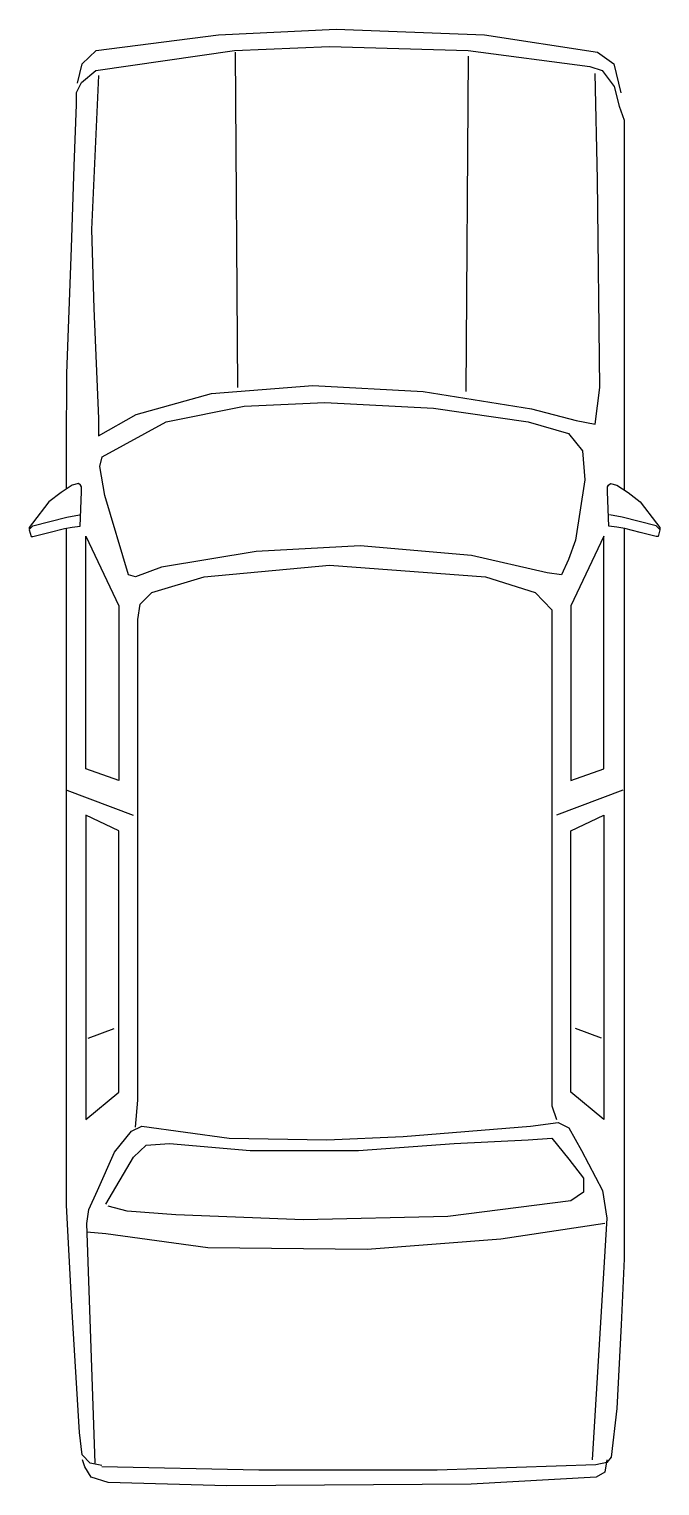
# Model space of a CAD drawing. Header units: inches. Extents: x -9560 to 22259, y -8480 to 5816.
# Drawn here: x 2721.9 to 2800.4, y 615.9 to 797.2 of the extents above; entities that cross this region are included whole.
import ezdxf

# ---------------------------------------------------------------- set-up
doc = ezdxf.new("R2010")
doc.units = ezdxf.units.IN
doc.header["$LTSCALE"] = 2
doc.layers.add('Aesthetic', color=4, linetype='Continuous')

# ---------------------------------------------------------------- blocks, each defined once
blk = doc.blocks.new('A$C381B4D24')
for p, q in [((-0.2123, 1.0419), (-0.1415, 1.0964)), ((-0.1326, 1.0953), (-0.1616, 0.9811)), ((-0.1415, 1.0964), (-0.1266, 1.1075)), ((-0.1198, 1.1075), (-0.1326, 1.0953)), ((-0.1266, 1.1075), (-0.1198, 1.1075)), ((-0.1186, 1.1075), (-0.0969, 1.1013)), ((-0.0969, 1.0953), (-0.1097, 1.0419)), ((-0.0969, 1.1013), (-0.0969, 1.0953)), ((-0.244, 1.0006), (-0.2123, 1.0419)), ((-0.1097, 1.0419), (-0.1237, 0.9895)), ((-1.6803, 0.9532), (-1.5835, 0.977)), ((-1.5381, 0.971), (-1.4912, 0.9872)), ((-1.4912, 0.9872), (-0.2529, 0.9872)), ((-0.269, 0.9629), (-0.244, 1.0006)), ((-0.1616, 0.9811), (-0.1695, 0.9384)), ((-0.1237, 0.9895), (-0.1277, 0.9629)), ((-0.1241, 0.9872), (2.3243, 0.9872)), ((0.7533, 0.9835), (0.8377, 0.7612)), ((2.3243, 0.9872), (2.5459, 0.9779)), ((2.5459, 0.9779), (2.8262, 0.9634)), ((-1.7191, 0.898), (-1.6803, 0.9532)), ((-1.6582, 0.9137), (-1.6049, 0.9546)), ((-1.6049, 0.9546), (-1.5381, 0.971)), ((-0.2739, 0.9421), (-0.269, 0.9629)), ((-0.269, 0.9349), (-0.2739, 0.9421)), ((-0.263, 0.9324), (-0.269, 0.9349)), ((-0.2461, 0.9324), (-0.263, 0.9324)), ((-0.1305, 0.9361), (-0.2461, 0.9324)), ((-0.1277, 0.9629), (-0.1305, 0.9361)), ((2.095, 0.9155), (2.1881, 0.9299)), ((2.1881, 0.9299), (2.998, 0.88)), ((2.8262, 0.9634), (2.9893, 0.944)), ((2.9893, 0.944), (3.0073, 0.9294)), ((2.998, 0.9299), (3.0389, 0.9227)), ((3.0073, 0.9294), (3.0152, 0.8929)), ((-1.7772, 0.5196), (-1.7191, 0.898)), ((-1.6716, 0.873), (-1.6582, 0.9137)), ((-1.2929, 0.898), (-1.6482, 0.8901)), ((-0.5956, 0.9058), (-1.2929, 0.898)), ((-0.4728, 0.8901), (-0.5956, 0.9058)), ((-0.4856, 0.8271), (-0.4728, 0.8901)), ((0.6818, 0.9199), (-0.0974, 0.9199)), ((-0.0974, 0.9199), (0.1362, 0.8088)), ((0.7208, 0.8088), (0.6818, 0.9199)), ((0.8377, 0.9199), (1.8574, 0.9199)), ((0.8897, 0.8088), (0.8377, 0.9199)), ((1.5846, 0.9121), (1.5521, 0.8247)), ((1.8574, 0.9199), (1.7664, 0.8088)), ((1.9609, 0.8444), (2.095, 0.9155)), ((2.2057, 0.9227), (2.2581, 0.5741)), ((3.0152, 0.8929), (3.033, 0.3606)), ((3.0389, 0.9227), (3.0563, 0.8943)), ((3.0563, 0.8943), (3.0797, 0.4745)), ((-1.725, 0.4653), (-1.6716, 0.873)), ((-0.4417, 0.801), (-0.3833, 0.8485)), ((-0.3833, 0.8485), (-0.2859, 0.8564)), ((-0.2859, 0.8564), (-0.0846, 0.8247)), ((1.8852, 0.8019), (1.9609, 0.8444)), ((1.99, 0.8019), (2.0542, 0.8515)), ((2.0542, 0.8515), (2.1007, 0.8515)), ((2.1007, 0.8515), (2.1298, 0.8088)), ((-0.5244, 0.6774), (-0.4856, 0.8271)), ((-0.4807, 0.666), (-0.4417, 0.801)), ((-0.0846, 0.8247), (-0.0195, 0.801)), ((-0.0195, 0.801), (0.0324, 0.7772)), ((0.1362, 0.8088), (0.7208, 0.8088)), ((1.7664, 0.8088), (0.8897, 0.8088)), ((1.8676, 0.7663), (1.8852, 0.8019)), ((1.9202, 0.7448), (1.99, 0.8019)), ((2.1298, 0.8088), (2.1824, 0.3962)), ((0.0324, 0.7772), (0.0259, 0.7296)), ((0.0908, 0.6898), (0.1493, 0.7455)), ((0.1493, 0.7455), (1.812, 0.7455)), ((1.812, 0.7455), (1.8574, 0.7612)), ((1.8794, 0.6737), (1.8676, 0.7663)), ((1.9259, 0.6665), (1.9202, 0.7448)), ((0.0259, 0.7296), (-0.0325, 0.4759)), ((0.039, 0.5235), (0.0908, 0.6898)), ((-0.5825, 0.3144), (-0.5244, 0.6774)), ((-0.5261, 0.3488), (-0.4807, 0.666)), ((1.9144, 0.2467), (1.8794, 0.6737)), ((1.9376, 0.4175), (1.9259, 0.6665)), ((2.2581, 0.5741), (2.2931, 0.1259)), ((-1.7967, 0.0226), (-1.7772, 0.5196)), ((0, 0), (0.039, 0.5235)), ((-1.7384, 0.0002), (-1.725, 0.4653)), ((-1.7063, 0.4644), (-0.5825, 0.4565)), ((-0.0325, 0.4759), (-0.0651, 0.103)), ((3.0797, 0.4745), (3.0854, -0.3438)), ((1.9609, 0.0975), (1.9376, 0.4175)), ((2.1824, 0.3962), (2.194, -0.0876)), ((-0.5456, -0.0159), (-0.5261, 0.3488)), ((3.033, 0.3606), (3.033, -0.237)), ((-0.602, -0.0561), (-0.5825, 0.3144)), ((1.9259, -0.0092), (1.9144, 0.2467)), ((-0.0651, 0.103), (-0.0456, -0.2458)), ((2.2931, 0.1259), (2.2872, -0.4078)), ((1.9609, -0.2654), (1.9609, 0.0975)), ((-1.7772, -0.3715), (-1.7967, 0.0226)), ((-1.725, -0.3179), (-1.7384, 0.0002)), ((0.039, -0.4205), (0, 0)), ((-0.5327, -0.2855), (-0.5456, -0.0159)), ((1.9202, -0.3366), (1.9259, -0.0092)), ((-0.5761, -0.3953), (-0.602, -0.0561)), ((2.194, -0.0876), (2.1766, -0.5145)), ((3.033, -0.237), (3.0215, -0.7635)), ((-0.4807, -0.5473), (-0.5327, -0.2855)), ((-0.0456, -0.2458), (0.0064, -0.5632)), ((1.9376, -0.5357), (1.9609, -0.2654)), ((-1.6582, -0.7829), (-1.725, -0.3179)), ((-1.7191, -0.3163), (-0.5956, -0.3084)), ((1.8794, -0.6284), (1.9202, -0.3366)), ((-1.7256, -0.7815), (-1.7772, -0.3715)), ((3.0854, -0.3438), (3.0739, -0.7423)), ((-0.5051, -0.6476), (-0.5761, -0.3953)), ((0.0908, -0.5949), (0.039, -0.4205)), ((2.2872, -0.4078), (2.2407, -0.7492)), ((1.9435, -0.6141), (1.9376, -0.5357)), ((2.1766, -0.5145), (2.1648, -0.678)), ((-0.3638, -0.7614), (-0.4807, -0.5473)), ((0.0064, -0.5632), (0.039, -0.6503)), ((0.1298, -0.6344), (0.0908, -0.5949)), ((0.1818, -0.6425), (0.1298, -0.6344)), ((1.8968, -0.664), (1.8794, -0.6284)), ((1.9842, -0.6568), (1.9435, -0.6141)), ((-0.434, -0.7737), (-0.5051, -0.6476)), ((0.0324, -0.6741), (-0.2338, -0.7534)), ((0.039, -0.6503), (0.0324, -0.6741)), ((1.7925, -0.6425), (0.1818, -0.6425)), ((0.7533, -0.8804), (0.8377, -0.6582)), ((1.8833, -0.6503), (1.7925, -0.6425)), ((1.9668, -0.7208), (1.8968, -0.664)), ((2.1416, -0.7492), (1.9842, -0.6568)), ((2.1648, -0.678), (2.1474, -0.7423)), ((-0.0974, -0.8169), (0.1362, -0.7058)), ((0.1362, -0.7058), (0.7208, -0.7058)), ((0.7208, -0.7058), (0.6818, -0.8169)), ((0.8897, -0.7058), (0.8377, -0.8169)), ((1.7664, -0.7058), (0.8897, -0.7058)), ((1.5846, -0.809), (1.5521, -0.7217)), ((1.8574, -0.8169), (1.7664, -0.7058)), ((2.095, -0.7778), (1.9668, -0.7208)), ((-1.6417, -0.7737), (-1.1251, -0.7973)), ((-0.8602, -0.7894), (-0.4923, -0.7737)), ((-0.4923, -0.7737), (-0.434, -0.7737)), ((-0.3313, -0.7693), (-0.3638, -0.7614)), ((-0.2338, -0.7534), (-0.3313, -0.7693)), ((2.159, -0.8063), (2.095, -0.7778)), ((2.2407, -0.7492), (2.2348, -0.8134)), ((3.0169, -0.7635), (3.0097, -0.8026)), ((3.0739, -0.7423), (3.0563, -0.7991)), ((-1.6803, -0.8289), (-1.7256, -0.7815)), ((-1.6158, -0.8446), (-1.6803, -0.8289)), ((-1.6181, -0.8317), (-1.6582, -0.7829)), ((-1.1251, -0.7973), (-0.8602, -0.7894)), ((0.6818, -0.8169), (-0.0974, -0.8169)), ((0.8377, -0.8169), (1.8574, -0.8169)), ((2.2057, -0.8134), (2.159, -0.8063)), ((3.0097, -0.7848), (2.2057, -0.8134)), ((2.9814, -0.8287), (2.9066, -0.8375)), ((3.0097, -0.8026), (2.9814, -0.8287)), ((3.0215, -0.8204), (2.998, -0.8275)), ((3.0563, -0.7991), (3.0215, -0.8204)), ((-1.5848, -0.8481), (-1.6181, -0.8317)), ((-1.5447, -0.8481), (-1.5848, -0.8481)), ((-1.3375, -0.8562), (-1.5447, -0.8481)), ((-1.0638, -0.8645), (-1.3375, -0.8562)), ((-0.6429, -0.8807), (-1.0638, -0.8645)), ((-0.269, -0.834), (-0.2739, -0.8411)), ((-0.2739, -0.8411), (-0.269, -0.8619)), ((-0.263, -0.8314), (-0.269, -0.834)), ((-0.269, -0.8619), (-0.244, -0.8996)), ((-0.2461, -0.8314), (-0.263, -0.8314)), ((-0.1305, -0.8351), (-0.2461, -0.8314)), ((-0.1616, -0.8802), (-0.1695, -0.8375)), ((-0.1277, -0.8619), (-0.1305, -0.8351)), ((-0.1237, -0.8885), (-0.1277, -0.8619)), ((2.4827, -0.8636), (2.1444, -0.8809)), ((2.9066, -0.8375), (2.4827, -0.8636)), ((-0.3969, -0.8809), (-0.6429, -0.8807)), ((-0.2565, -0.8809), (-0.3969, -0.8809)), ((-0.244, -0.8996), (-0.2123, -0.9409)), ((-0.1326, -0.9943), (-0.1616, -0.8802)), ((1.7027, -0.8809), (-0.1249, -0.8809)), ((-0.1097, -0.9409), (-0.1237, -0.8885)), ((2.1444, -0.8809), (1.7027, -0.8809)), ((-0.2123, -0.9409), (-0.1415, -0.9955)), ((-0.0969, -0.9943), (-0.1097, -0.9409)), ((-0.1415, -0.9955), (-0.1266, -1.0066)), ((-0.1198, -1.0066), (-0.1326, -0.9943)), ((-0.1266, -1.0066), (-0.1198, -1.0066)), ((-0.1186, -1.0066), (-0.0969, -1.0003)), ((-0.0969, -1.0003), (-0.0969, -0.9943))]:
    blk.add_line(p, q)

msp = doc.modelspace()

# ---------------------------------------------------------------- block references
at = {"layer": 'Aesthetic', "xscale": 37.13406630450959, "yscale": 37.13406630450959, "zscale": 37.13406630450959, "rotation": 270}
msp.add_blockref('A$C381B4D24', (2759.24, 730.48), dxfattribs=at)

doc.saveas('drawing.dxf')
